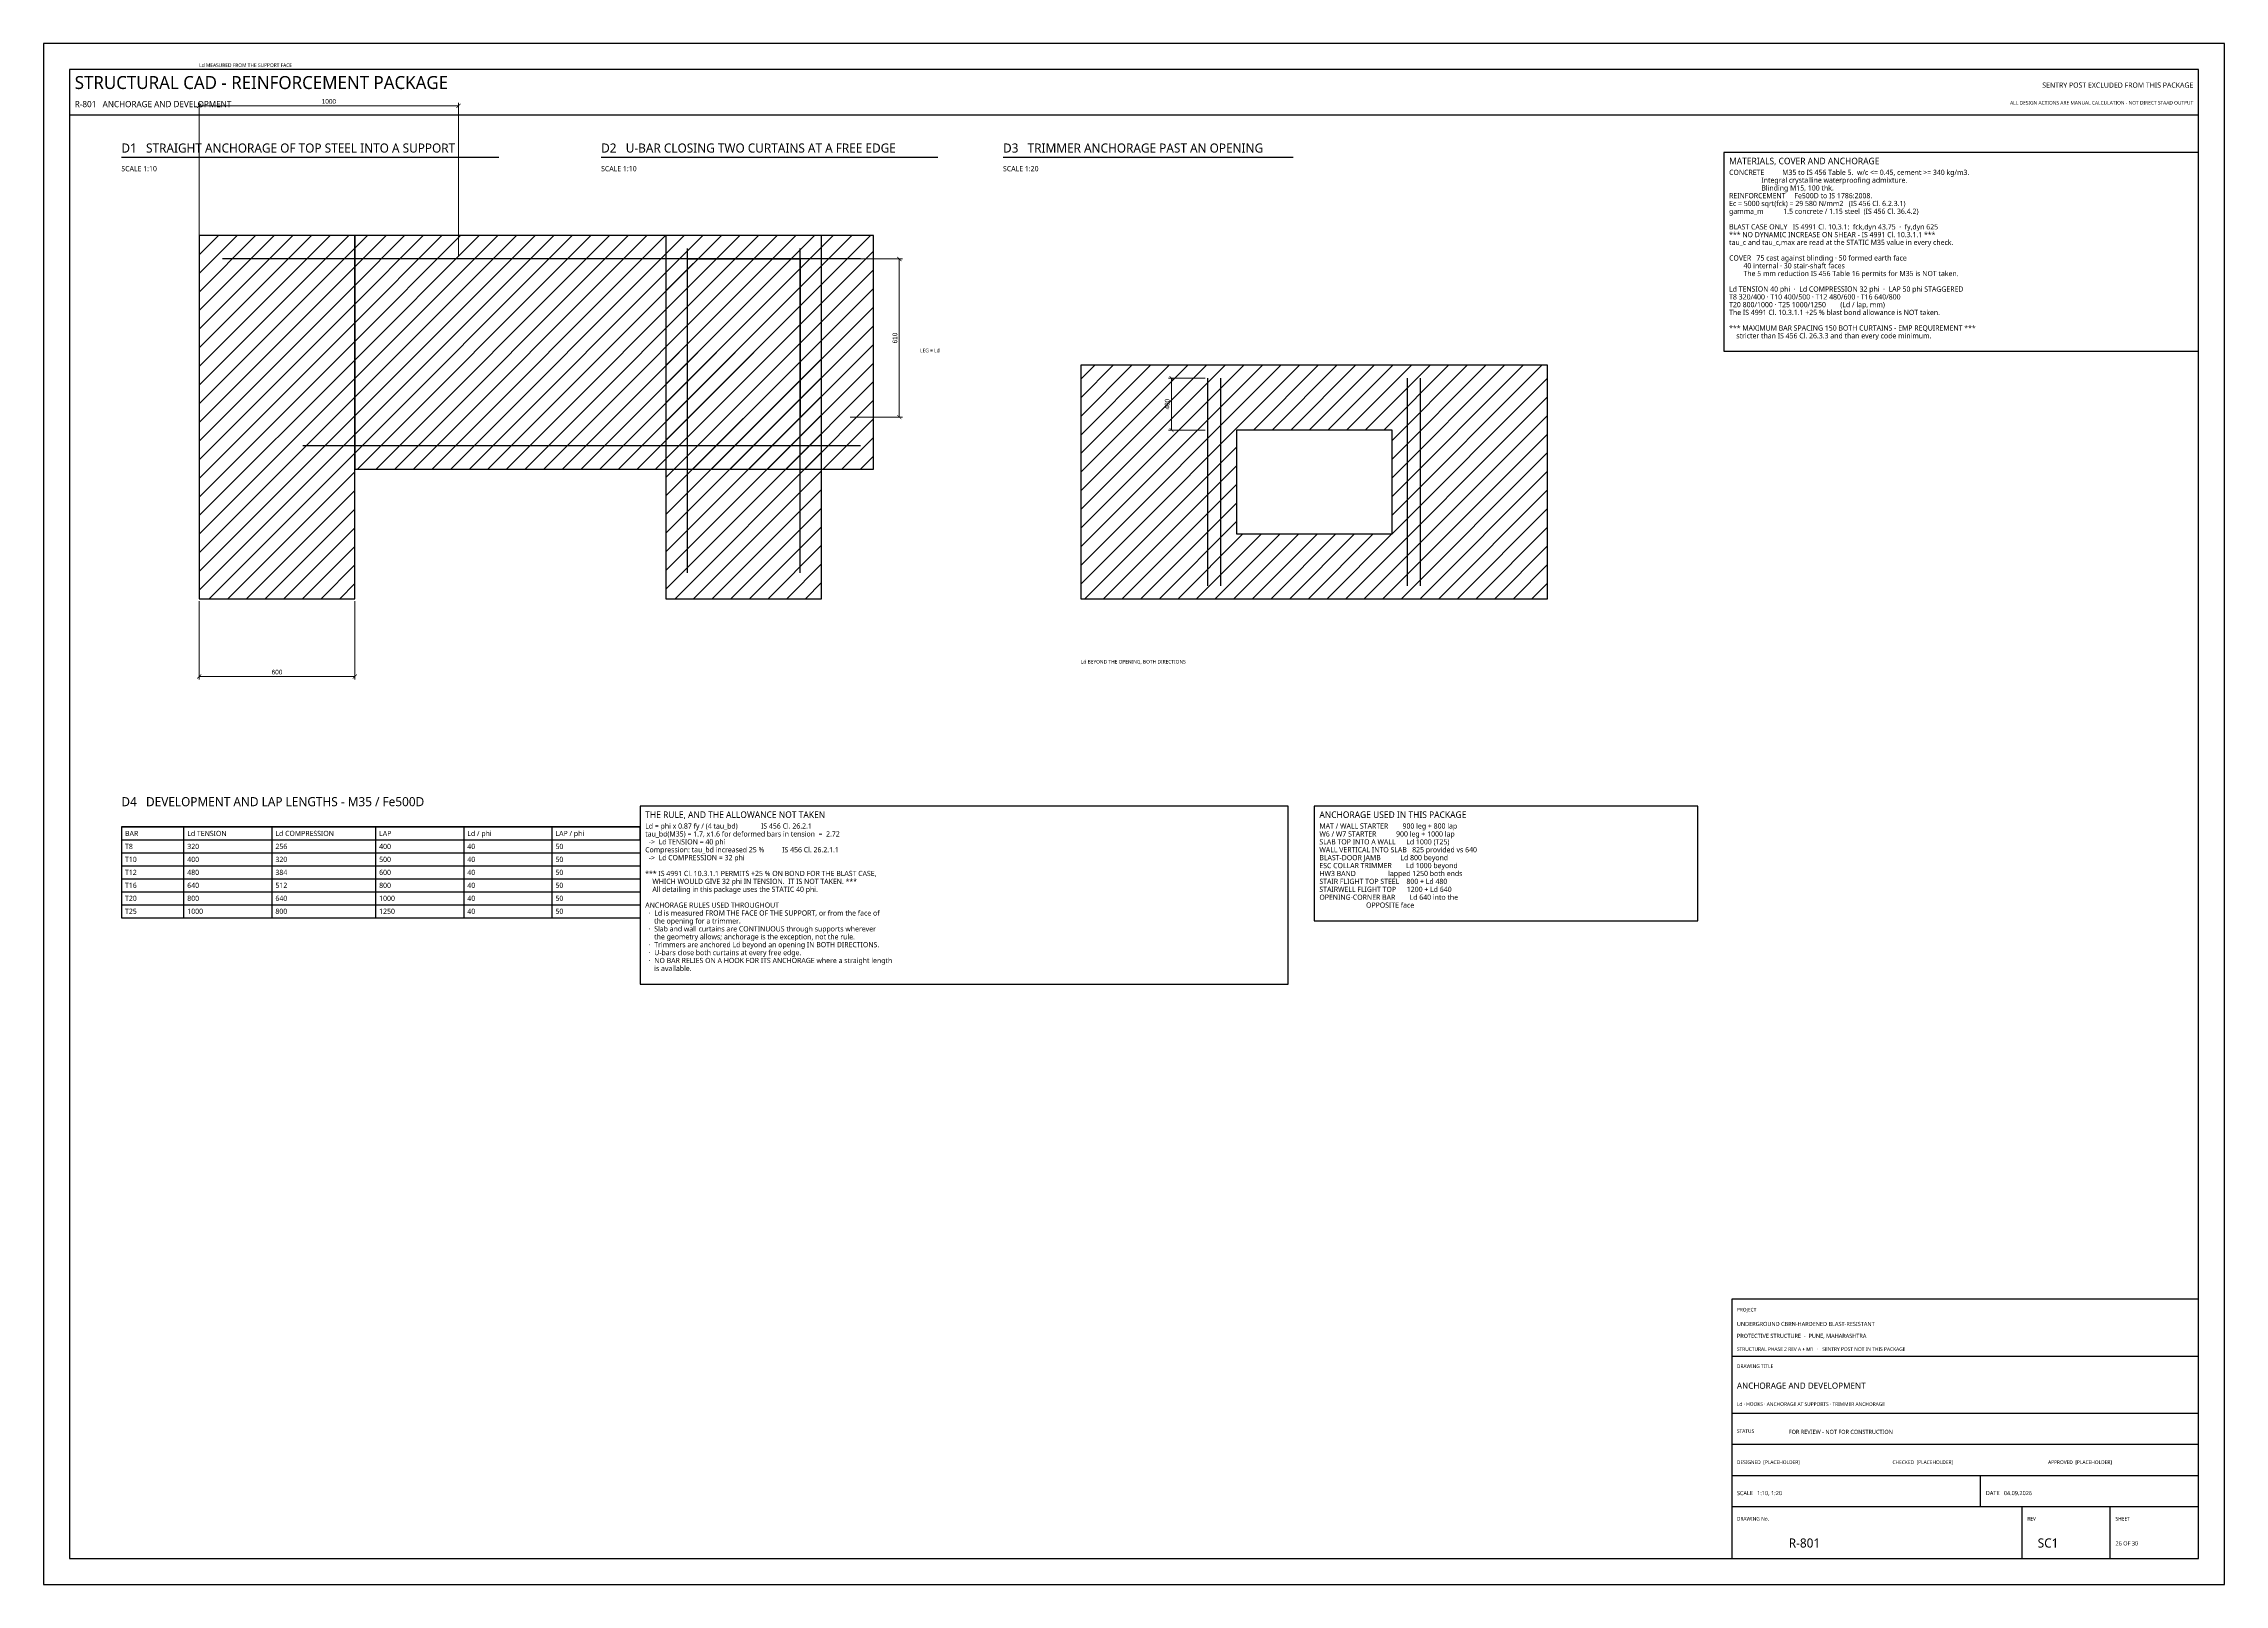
# Model space of a CAD drawing. Header units: millimetres. Extents: x 0 to 841, y 0 to 594.
import ezdxf
from ezdxf.enums import TextEntityAlignment as Align

# ---------------------------------------------------------------- set-up
doc = ezdxf.new("R2010")
doc.units = ezdxf.units.MM
for name, color, linetype in [('S-BLAST', 1, 'Continuous'), ('S-CONCRETE', 7, 'Continuous'), ('S-DIM', 4, 'Continuous'), ('S-HATCH', 8, 'Continuous'), ('S-NOTE', 7, 'Continuous'), ('S-REBAR-MAIN', 1, 'Continuous'), ('S-REBAR-SEC', 4, 'Continuous'), ('S-TABLE', 7, 'Continuous'), ('S-TEXT', 7, 'Continuous'), ('S-TITLE', 7, 'Continuous')]:
    doc.layers.add(name, color=color, linetype=linetype)
doc.styles.add('OpenSans', font='OpenSans-Regular.ttf')
doc.dimstyles.new('SC-DIM', dxfattribs={"dimtxt": 1.8, "dimasz": 1.6, "dimexe": 1.2, "dimexo": 1, "dimgap": 0.8, "dimtad": 1, "dimdec": 0, "dimblk": 'ARCHTICK', "dimcen": 2.5, "dimclrd": 4, "dimclre": 4, "dimclrt": 4, "dimazin": 3, "dimtfac": 1, "dimtmove": 0, "dimatfit": 3, "dimlwd": 13, "dimlwe": 13})

# ---------------------------------------------------------------- blocks, each defined once
blk = doc.blocks.new('_ARCHTICK')
at = {"color": 0, "linetype": 'BYBLOCK', "const_width": 0.15}
blk.add_lwpolyline([(-0.5, -0.5), (0.5, 0.5)], dxfattribs=at)

msp = doc.modelspace()

# ---------------------------------------------------------------- hatches: boundary and pattern name
at = {"layer": 'S-HATCH'}
h = msp.add_hatch(dxfattribs=at)
h.set_pattern_fill('ANSI31', scale=1.6)
h.paths.add_polyline_path([(60, 380), (120, 380), (120, 520), (60, 520)])
h = msp.add_hatch(dxfattribs=at)
h.set_pattern_fill('ANSI31', scale=1.6)
h.paths.add_polyline_path([(120, 430), (320, 430), (320, 520), (120, 520)])
h = msp.add_hatch(dxfattribs=at)
h.set_pattern_fill('ANSI31', scale=1.6)
h.paths.add_polyline_path([(240, 380), (300, 380), (300, 520), (240, 520)])
h = msp.add_hatch(dxfattribs=at)
h.set_pattern_fill('ANSI31', scale=1.6)
h.paths.add_polyline_path([(400, 380), (580, 380), (580, 470), (400, 470)])
h.paths.add_polyline_path([(460, 405), (520, 405), (520, 445), (460, 445)], flags=16)

# ---------------------------------------------------------------- linework, layer by layer
at = {"layer": 'S-CONCRETE'}
for points in [[(60, 380), (120, 380), (120, 520), (60, 520)], [(120, 430), (320, 430), (320, 520), (120, 520)], [(240, 380), (300, 380), (300, 520), (240, 520)], [(400, 380), (580, 380), (580, 470), (400, 470)], [(460, 405), (520, 405), (520, 445), (460, 445)]]:
    msp.add_lwpolyline(points, close=True, dxfattribs=at)
at = {"layer": 'S-REBAR-MAIN'}
for p, q in [((248.3, 390), (248.3, 515)), ((291.7, 390), (291.7, 515))]:
    msp.add_line(p, q, dxfattribs=at)
for points in [[(315, 511), (69, 511)], [(315, 439), (100, 439)]]:
    msp.add_lwpolyline(points, dxfattribs=at)
at = {"layer": 'S-REBAR-SEC'}
for p, q in [((449, 385), (449, 465)), ((454, 385), (454, 465)), ((526, 385), (526, 465)), ((531, 385), (531, 465))]:
    msp.add_line(p, q, dxfattribs=at)
msp.add_lwpolyline([(248.3, 450), (248.3, 511), (291.7, 511), (291.7, 450)], dxfattribs=at)
at = {"layer": 'S-TABLE'}
for p, q in [((30, 292), (230, 292)), ((30, 292), (30, 257)), ((54, 292), (54, 257)), ((88, 292), (88, 257)), ((128, 292), (128, 257)), ((162, 292), (162, 257)), ((196, 292), (196, 257)), ((230, 292), (230, 257)), ((30, 282), (230, 282)), ((30, 277), (230, 277)), ((30, 272), (230, 272)), ((30, 267), (230, 267)), ((30, 262), (230, 262)), ((30, 257), (230, 257))]:
    msp.add_line(p, q, dxfattribs=at)
msp.add_lwpolyline([(30, 287), (230, 287), (230, 292), (30, 292)], close=True, dxfattribs=at)
at = {"layer": 'S-TITLE'}
for p, q in [((10, 566.5), (831, 566.5)), ((30, 550.2), (175.556, 550.2)), ((215, 550.2), (344.838, 550.2)), ((370, 550.2), (481.827, 550.2)), ((651, 88), (831, 88)), ((651, 66), (831, 66)), ((651, 54), (831, 54)), ((651, 42), (831, 42)), ((747, 30), (747, 42)), ((651, 30), (831, 30)), ((763, 10), (763, 30)), ((797, 10), (797, 30))]:
    msp.add_line(p, q, dxfattribs=at)
for points in [[(0, 0), (841, 0), (841, 594), (0, 594)], [(10, 10), (831, 10), (831, 584), (10, 584)], [(648, 475.375), (831, 475.375), (831, 552), (648, 552)], [(230, 231.425), (480, 231.425), (480, 300), (230, 300)], [(490, 255.825), (638, 255.825), (638, 300), (490, 300)], [(651, 10), (831, 10), (831, 110), (651, 110)]]:
    msp.add_lwpolyline(points, close=True, dxfattribs=at)

# ---------------------------------------------------------------- texts
at = {"layer": 'S-BLAST', "style": 'OpenSans'}
for s, height, p in [('ALL DESIGN ACTIONS ARE MANUAL CALCULATION - NOT DIRECT STAAD OUTPUT', 1.4, (829, 570.5)), ('SENTRY POST EXCLUDED FROM THIS PACKAGE', 2, (829, 577))]:
    msp.add_text(s, height=height, dxfattribs=at).set_placement(p, align=Align.RIGHT)
msp.add_text('FOR REVIEW - NOT FOR CONSTRUCTION', height=1.6, dxfattribs=at).set_placement((673, 58))
at = {"layer": 'S-NOTE', "style": 'OpenSans'}
for s, p in [('CONCRETE          M35 to IS 456 Table 5.  w/c <= 0.45, cement >= 340 kg/m3.', (650, 543.375)), ('                  Integral crystalline waterproofing admixture.', (650, 540.375)), ('                  Blinding M15, 100 thk.', (650, 537.375)), ('gamma_m           1.5 concrete / 1.15 steel  (IS 456 Cl. 36.4.2)', (650, 528.375)), ('REINFORCEMENT     Fe500D to IS 1786:2008.', (650, 534.375)), ('Ec = 5000 sqrt(fck) = 29 580 N/mm2   (IS 456 Cl. 6.2.3.1)', (650, 531.375)), ('*** NO DYNAMIC INCREASE ON SHEAR - IS 4991 Cl. 10.3.1.1 ***', (650, 519.375)), ('BLAST CASE ONLY   IS 4991 Cl. 10.3.1:  fck,dyn 43.75  ·  fy,dyn 625', (650, 522.375)), ('tau_c and tau_c,max are read at the STATIC M35 value in every check.', (650, 516.375)), ('COVER   75 cast against blinding · 50 formed earth face', (650, 510.375)), ('        The 5 mm reduction IS 456 Table 16 permits for M35 is NOT taken.', (650, 504.375)), ('        40 internal · 30 stair-shaft faces', (650, 507.375)), ('T8 320/400 · T10 400/500 · T12 480/600 · T16 640/800', (650, 495.375)), ('Ld TENSION 40 phi  ·  Ld COMPRESSION 32 phi  ·  LAP 50 phi STAGGERED', (650, 498.375)), ('T20 800/1000 · T25 1000/1250        (Ld / lap, mm)', (650, 492.375)), ('The IS 4991 Cl. 10.3.1.1 +25 % blast bond allowance is NOT taken.', (650, 489.375)), ('*** MAXIMUM BAR SPACING 150 BOTH CURTAINS - EMP REQUIREMENT ***', (650, 483.375)), ('    stricter than IS 456 Cl. 26.3.3 and than every code minimum.', (650, 480.375)), ('tau_bd(M35) = 1.7, x1.6 for deformed bars in tension  =  2.72', (232, 288.325)), ('Ld = phi x 0.87 fy / (4 tau_bd)             IS 456 Cl. 26.2.1', (232, 291.375)), ('  ->  Ld TENSION = 40 phi', (232, 285.275)), ('W6 / W7 STARTER           900 leg + 1000 lap', (492, 288.325)), ('SLAB TOP INTO A WALL      Ld 1000 (T25)', (492, 285.275)), ('MAT / WALL STARTER        900 leg + 800 lap', (492, 291.375)), ('Compression: tau_bd increased 25 %          IS 456 Cl. 26.2.1.1', (232, 282.225)), ('  ->  Ld COMPRESSION = 32 phi', (232, 279.175)), ('WALL VERTICAL INTO SLAB   825 provided vs 640', (492, 282.225)), ('BLAST-DOOR JAMB           Ld 800 beyond', (492, 279.175)), ('ESC COLLAR TRIMMER        Ld 1000 beyond', (492, 276.125)), ('*** IS 4991 Cl. 10.3.1.1 PERMITS +25 % ON BOND FOR THE BLAST CASE,', (232, 273.075)), ('    WHICH WOULD GIVE 32 phi IN TENSION.  IT IS NOT TAKEN. ***', (232, 270.025)), ('STAIR FLIGHT TOP STEEL    800 + Ld 480', (492, 270.025)), ('HW3 BAND                  lapped 1250 both ends', (492, 273.075)), ('ANCHORAGE RULES USED THROUGHOUT', (232, 260.875)), ('    All detailing in this package uses the STATIC 40 phi.', (232, 266.975)), ('STAIRWELL FLIGHT TOP      1200 + Ld 640', (492, 266.975)), ('OPENING-CORNER BAR        Ld 640 into the', (492, 263.925)), ('                          OPPOSITE face', (492, 260.875)), ('  ·  Ld is measured FROM THE FACE OF THE SUPPORT, or from the face of', (232, 257.825)), ('  ·  Slab and wall curtains are CONTINUOUS through supports wherever', (232, 251.725)), ('     the opening for a trimmer.', (232, 254.775)), ('  ·  Trimmers are anchored Ld beyond an opening IN BOTH DIRECTIONS.', (232, 245.625)), ('  ·  U-bars close both curtains at every free edge.', (232, 242.575)), ('     the geometry allows; anchorage is the exception, not the rule.', (232, 248.675)), ('  ·  NO BAR RELIES ON A HOOK FOR ITS ANCHORAGE where a straight length', (232, 239.525)), ('     is available.', (232, 236.475))]:
    msp.add_text(s, height=2, dxfattribs=at).set_placement(p)
at = {"layer": 'S-TABLE', "style": 'OpenSans'}
for s, p in [('BAR', (31.4, 288.5)), ('Ld TENSION', (55.4, 288.5)), ('Ld COMPRESSION', (89.4, 288.5)), ('LAP', (129.4, 288.5)), ('Ld / phi', (163.4, 288.5)), ('LAP / phi', (197.4, 288.5)), ('T8', (31.4, 283.5)), ('T10', (31.4, 278.5)), ('400', (55.4, 278.5)), ('320', (55.4, 283.5)), ('320', (89.4, 278.5)), ('256', (89.4, 283.5)), ('400', (129.4, 283.5)), ('500', (129.4, 278.5)), ('40', (163.4, 283.5)), ('40', (163.4, 278.5)), ('50', (197.4, 283.5)), ('50', (197.4, 278.5)), ('T12', (31.4, 273.5)), ('T16', (31.4, 268.5)), ('480', (55.4, 273.5)), ('640', (55.4, 268.5)), ('384', (89.4, 273.5)), ('512', (89.4, 268.5)), ('800', (129.4, 268.5)), ('600', (129.4, 273.5)), ('40', (163.4, 273.5)), ('40', (163.4, 268.5)), ('50', (197.4, 273.5)), ('50', (197.4, 268.5)), ('T20', (31.4, 263.5)), ('800', (55.4, 263.5)), ('640', (89.4, 263.5)), ('1000', (129.4, 263.5)), ('40', (163.4, 263.5)), ('50', (197.4, 263.5)), ('T25', (31.4, 258.5)), ('1000', (55.4, 258.5)), ('800', (89.4, 258.5)), ('1250', (129.4, 258.5)), ('40', (163.4, 258.5)), ('50', (197.4, 258.5))]:
    msp.add_text(s, height=2, dxfattribs=at).set_placement(p)
at = {"layer": 'S-TEXT', "style": 'OpenSans'}
for s, height, p in [('Ld MEASURED FROM THE SUPPORT FACE', 1.4, (60, 585)), ('SCALE 1:10', 2, (30, 544.8)), ('SCALE 1:10', 2, (215, 544.8)), ('SCALE 1:20', 2, (370, 544.8)), ('LEG = Ld', 1.4, (338, 475)), ('Ld BEYOND THE OPENING, BOTH DIRECTIONS', 1.4, (400, 355))]:
    msp.add_text(s, height=height, dxfattribs=at).set_placement(p)
at = {"layer": 'S-TITLE', "style": 'OpenSans'}
for s, height, p in [('STRUCTURAL CAD - REINFORCEMENT PACKAGE', 5, (12, 576.5)), ('R-801   ANCHORAGE AND DEVELOPMENT', 2.4, (12, 569.5)), ('D1   STRAIGHT ANCHORAGE OF TOP STEEL INTO A SUPPORT', 3.5, (30, 552)), ('D2   U-BAR CLOSING TWO CURTAINS AT A FREE EDGE', 3.5, (215, 552)), ('D3   TRIMMER ANCHORAGE PAST AN OPENING', 3.5, (370, 552)), ('MATERIALS, COVER AND ANCHORAGE', 2.5, (650, 547.5)), ('D4   DEVELOPMENT AND LAP LENGTHS - M35 / Fe500D', 3.5, (30, 300)), ('THE RULE, AND THE ALLOWANCE NOT TAKEN', 2.5, (232, 295.5)), ('ANCHORAGE USED IN THIS PACKAGE', 2.5, (492, 295.5)), ('PROJECT', 1.4, (653, 105.2)), ('UNDERGROUND CBRN-HARDENED BLAST-RESISTANT', 1.6, (653, 99.6)), ('PROTECTIVE STRUCTURE  -  PUNE, MAHARASHTRA', 1.6, (653, 95)), ('STRUCTURAL PHASE 2 REV A + M1   ·   SENTRY POST NOT IN THIS PACKAGE', 1.4, (653, 90)), ('DRAWING TITLE', 1.4, (653, 83.4)), ('ANCHORAGE AND DEVELOPMENT', 2.4, (653, 75.4)), ('Ld · HOOKS · ANCHORAGE AT SUPPORTS · TRIMMER ANCHORAGE', 1.4, (653, 68.8)), ('STATUS', 1.4, (653, 58.4)), ('DESIGNED  [PLACEHOLDER]', 1.4, (653, 46.4)), ('CHECKED  [PLACEHOLDER]', 1.4, (713, 46.4)), ('APPROVED  [PLACEHOLDER]', 1.4, (773, 46.4)), ('SCALE   1:10, 1:20', 1.6, (653, 34.4)), ('DATE   04.09.2026', 1.6, (749, 34.4)), ('DRAWING No.', 1.4, (653, 24.6)), ('REV', 1.4, (765, 24.6)), ('SHEET', 1.4, (799, 24.6)), ('R-801', 3.5, (673, 14.2)), ('SC1', 3.5, (769, 14.2)), ('26 OF 30', 1.6, (799, 15))]:
    msp.add_text(s, height=height, dxfattribs=at).set_placement(p)

# ---------------------------------------------------------------- dimensions: what is measured, and where the dimension line sits
at = {"layer": 'S-DIM'}
for base, p1, p2 in [((60, 570), (60, 511), (160, 511)), ((60, 350), (60, 380), (120, 380))]:
    msp.add_linear_dim(base=base, p1=p1, p2=p2, dimstyle='SC-DIM', override={"dimlfac": 10}, dxfattribs=at).render()
for base, p1, p2, override in [((330, 450), (310, 450), (310, 511), {"dimlfac": 10}), ((435, 445), (449, 445), (449, 465), {"dimlfac": 20})]:
    msp.add_linear_dim(base=base, p1=p1, p2=p2, angle=90, dimstyle='SC-DIM', override=override, dxfattribs=at).render()

doc.saveas('drawing.dxf')
